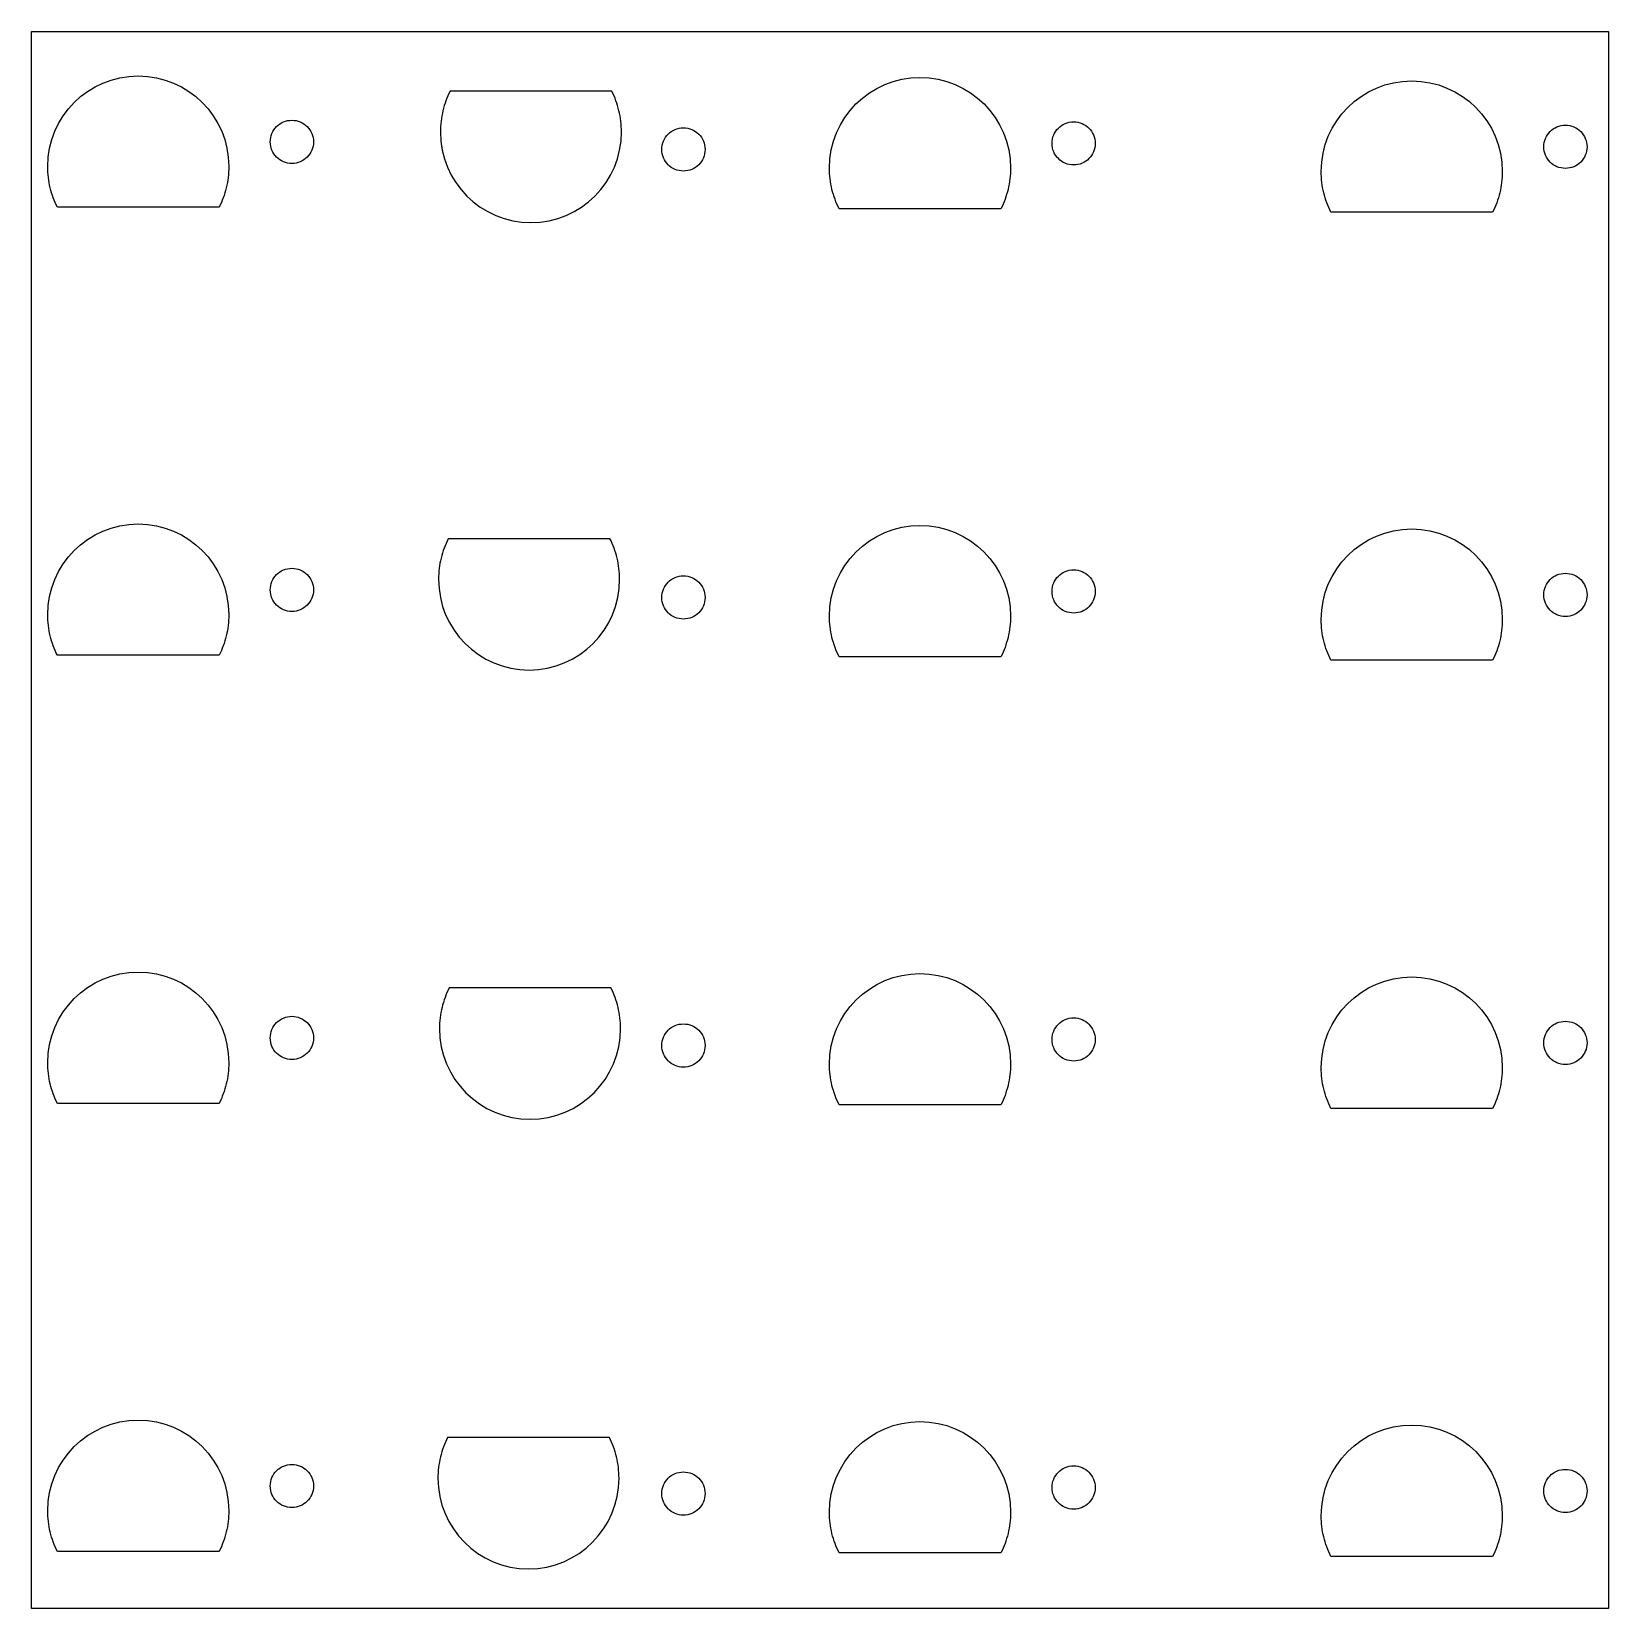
# Model space of a CAD drawing. Extents: x 5 to 220, y 53 to 268.
import ezdxf

# ---------------------------------------------------------------- set-up
doc = ezdxf.new("R2010")
doc.units = 0
doc.layers.get('0').update_dxf_attribs({"linetype": 'CONTINUOUS'})

msp = doc.modelspace()

# ---------------------------------------------------------------- linework, layer by layer
at = {"color": 7}
for points in [[(4.91873, 268.359062), (18.36498, 268.359062), (31.811231, 268.359062), (45.25748, 268.359062), (58.703729, 268.359062), (72.149978, 268.359062), (85.596228, 268.359062), (99.042477, 268.359062), (112.488729, 268.359062), (125.934978, 268.359062), (139.381227, 268.359062), (152.827476, 268.359062), (166.273726, 268.359062), (179.719975, 268.359062), (193.166227, 268.359062), (206.612476, 268.359062), (220.058725, 268.359062), (220.058725, 254.912812), (220.058725, 241.466563), (220.058725, 228.020311), (220.058725, 214.574062), (220.058725, 201.127813), (220.058725, 187.681564), (220.058725, 174.235315), (220.058725, 160.789063), (220.058725, 147.342813), (220.058725, 133.896564), (220.058725, 120.450315), (220.058725, 107.004066), (220.058725, 93.557817), (220.058725, 80.111565), (220.058725, 66.665315), (220.058725, 53.219066), (206.612476, 53.219066), (193.166227, 53.219066), (179.719975, 53.219066), (166.273726, 53.219066), (152.827476, 53.219066), (139.381227, 53.219066), (125.934978, 53.219066), (112.488729, 53.219066), (99.042477, 53.219066), (85.596228, 53.219066), (72.149978, 53.219066), (58.703729, 53.219066), (45.25748, 53.219066), (31.811231, 53.219066), (18.36498, 53.219066), (4.91873, 53.219066), (4.91873, 66.665315), (4.91873, 80.111565), (4.91873, 93.557817), (4.91873, 107.004066), (4.91873, 120.450315), (4.91873, 133.896564), (4.91873, 147.342813), (4.91873, 160.789063), (4.91873, 174.235315), (4.91873, 187.681564), (4.91873, 201.127813), (4.91873, 214.574062), (4.91873, 228.020311), (4.91873, 241.466563), (4.91873, 254.912812), (4.91873, 268.359062)], [(7.122856, 249.936309), (7.186645, 251.200602), (7.373869, 252.428407), (7.678317, 253.613501), (8.093773, 254.749668), (8.614026, 255.830687), (9.23286, 256.850336), (9.944064, 257.802395), (10.741424, 258.680648), (11.618727, 259.478869), (12.569758, 260.190845), (13.588306, 260.810348), (14.668156, 261.331164), (15.803095, 261.747069), (16.98691, 262.051846), (18.213388, 262.239273), (19.476315, 262.303132), (20.739242, 262.239273), (21.965719, 262.051846), (23.149535, 261.747069), (24.284474, 261.331164), (25.364324, 260.810348), (26.382871, 260.190845), (27.333903, 259.478869), (28.211205, 258.680648), (29.008564, 257.802395), (29.71977, 256.850336), (30.338604, 255.830687), (30.858855, 254.749668), (31.274312, 253.613501), (31.578759, 252.428407), (31.765985, 251.200602), (31.829773, 249.936309), (31.824241, 249.562918), (31.80776, 249.192374), (31.780497, 248.824822), (31.742597, 248.460402), (31.694219, 248.099257), (31.635514, 247.741529), (31.56664, 247.387357), (31.487753, 247.036888), (31.399012, 246.69026), (31.300564, 246.347619), (31.192572, 246.009105), (31.07519, 245.674858), (30.948571, 245.345022), (30.81287, 245.019741), (30.668248, 244.699156), (30.514857, 244.383406), (29.13573, 244.383406), (27.756601, 244.383406), (26.377473, 244.383406), (24.998344, 244.383406), (23.619216, 244.383406), (22.240088, 244.383406), (20.86096, 244.383406), (19.481832, 244.383406), (18.102704, 244.383406), (16.723575, 244.383406), (15.344447, 244.383406), (13.965319, 244.383406), (12.586191, 244.383406), (11.207063, 244.383406), (9.827935, 244.383406), (8.448806, 244.383406), (8.295212, 244.699218), (8.15018, 245.019837), (8.013895, 245.345126), (7.886544, 245.674945), (7.768313, 246.009161), (7.659387, 246.347636), (7.559954, 246.690228), (7.470197, 247.036806), (7.390304, 247.387227), (7.32046, 247.741357), (7.260851, 248.099059), (7.211663, 248.460191), (7.173083, 248.824622), (7.145295, 249.192207), (7.128486, 249.562816), (7.122842, 249.936309), (7.122856, 249.936309)], [(113.777313, 249.729694), (113.841101, 250.993988), (114.028327, 252.22179), (114.332774, 253.406886), (114.748231, 254.543053), (115.268482, 255.624072), (115.887317, 256.643721), (116.598522, 257.595781), (117.395882, 258.474034), (118.273184, 259.272254), (119.224216, 259.98423), (120.242765, 260.603733), (121.322615, 261.124549), (122.457551, 261.540454), (123.641366, 261.845232), (124.867845, 262.032658), (126.130772, 262.096517), (127.3937, 262.032658), (128.620179, 261.845232), (129.803993, 261.540454), (130.93893, 261.124549), (132.01878, 260.603733), (133.037329, 259.98423), (133.988361, 259.272254), (134.865663, 258.474034), (135.663023, 257.595781), (136.374228, 256.643721), (136.993063, 255.624072), (137.513314, 254.543053), (137.928771, 253.406886), (138.233218, 252.22179), (138.420444, 250.993988), (138.484232, 249.729694), (138.4787, 249.356303), (138.462218, 248.985759), (138.434956, 248.618207), (138.397056, 248.253788), (138.348678, 247.892642), (138.289973, 247.534914), (138.221099, 247.180742), (138.142215, 246.830273), (138.05347, 246.483645), (137.955023, 246.141004), (137.84703, 245.80249), (137.729649, 245.468243), (137.60303, 245.138407), (137.467329, 244.813126), (137.322707, 244.492541), (137.169316, 244.176791), (135.790186, 244.176791), (134.41106, 244.176791), (133.031933, 244.176791), (131.652803, 244.176791), (130.273676, 244.176791), (128.894546, 244.176791), (127.515417, 244.176791), (126.13629, 244.176791), (124.757163, 244.176791), (123.378033, 244.176791), (121.998904, 244.176791), (120.619777, 244.176791), (119.24065, 244.176791), (117.86152, 244.176791), (116.482391, 244.176791), (115.103264, 244.176791), (114.94967, 244.492604), (114.804636, 244.813222), (114.668354, 245.138511), (114.541001, 245.46833), (114.422769, 245.802546), (114.313846, 246.141021), (114.21441, 246.483614), (114.124655, 246.830191), (114.044761, 247.180612), (113.974917, 247.534742), (113.915309, 247.892444), (113.86612, 248.253576), (113.82754, 248.618007), (113.799741, 248.985593), (113.782921, 249.356201), (113.777276, 249.729694), (113.777313, 249.729694)], [(180.868168, 249.258947), (180.931955, 250.523241), (181.119182, 251.751043), (181.423629, 252.936139), (181.839085, 254.072307), (182.359337, 255.153325), (182.978171, 256.172974), (183.689377, 257.125034), (184.486736, 258.003287), (185.364038, 258.801507), (186.315071, 259.513483), (187.333619, 260.132987), (188.413469, 260.653802), (189.548406, 261.069708), (190.732221, 261.374485), (191.958699, 261.561912), (193.221627, 261.62577), (194.484554, 261.561912), (195.711033, 261.374485), (196.894848, 261.069708), (198.029785, 260.653802), (199.109635, 260.132987), (200.128183, 259.513483), (201.079216, 258.801507), (201.956518, 258.003287), (202.753877, 257.125034), (203.465083, 256.172974), (204.083917, 255.153325), (204.604168, 254.072307), (205.019625, 252.936139), (205.324072, 251.751046), (205.511298, 250.523241), (205.575086, 249.258947), (205.569555, 248.885556), (205.553073, 248.515012), (205.52581, 248.14746), (205.487911, 247.783041), (205.439532, 247.421895), (205.380827, 247.064167), (205.311954, 246.709995), (205.23307, 246.359526), (205.144325, 246.012898), (205.045877, 245.670258), (204.937885, 245.331743), (204.820503, 244.997496), (204.693884, 244.66766), (204.558183, 244.342379), (204.413561, 244.021795), (204.260171, 243.706045), (202.881044, 243.706045), (201.501914, 243.706045), (200.122787, 243.706045), (198.743657, 243.706045), (197.364528, 243.706045), (195.985401, 243.706045), (194.606274, 243.706045), (193.227144, 243.706045), (191.848018, 243.706045), (190.468888, 243.706045), (189.089761, 243.706045), (187.710631, 243.706045), (186.331502, 243.706045), (184.952375, 243.706045), (183.573248, 243.706045), (182.194118, 243.706045), (182.040524, 244.021857), (181.89549, 244.342475), (181.759208, 244.667765), (181.631855, 244.997584), (181.513624, 245.3318), (181.4047, 245.670275), (181.305265, 246.012867), (181.21551, 246.359444), (181.135615, 246.709865), (181.065771, 247.063995), (181.006163, 247.421698), (180.956974, 247.782829), (180.918395, 248.14726), (180.890596, 248.514846), (180.873775, 248.885455), (180.868131, 249.258947), (180.868168, 249.258947)], [(60.696845, 254.659783), (60.760633, 253.39549), (60.947859, 252.167688), (61.252306, 250.982591), (61.667763, 249.846424), (62.188014, 248.765406), (62.806848, 247.745757), (63.518054, 246.793697), (64.315413, 245.915444), (65.192715, 245.117223), (66.143748, 244.405247), (67.162296, 243.785744), (68.242146, 243.264928), (69.377083, 242.849023), (70.560898, 242.544246), (71.787377, 242.356819), (73.050304, 242.292961), (74.313232, 242.356819), (75.53971, 242.544246), (76.723525, 242.849023), (77.858462, 243.264928), (78.938312, 243.785744), (79.95686, 244.405247), (80.907893, 245.117223), (81.785195, 245.915444), (82.582554, 246.793697), (83.29376, 247.745757), (83.912594, 248.765406), (84.432846, 249.846424), (84.848302, 250.982591), (85.152749, 252.167685), (85.339976, 253.39549), (85.403763, 254.659783), (85.398232, 255.033175), (85.38175, 255.403718), (85.354487, 255.77127), (85.316588, 256.13569), (85.268209, 256.496835), (85.209504, 256.854563), (85.140631, 257.208735), (85.061747, 257.559205), (84.973002, 257.905833), (84.874554, 258.248473), (84.766562, 258.586987), (84.649177, 258.921234), (84.522561, 259.25107), (84.38686, 259.576351), (84.242238, 259.896936), (84.088848, 260.212686), (82.709718, 260.212686), (81.330591, 260.212686), (79.951461, 260.212686), (78.572335, 260.212686), (77.193205, 260.212686), (75.814078, 260.212686), (74.434948, 260.212686), (73.055821, 260.212686), (71.676692, 260.212686), (70.297565, 260.212686), (68.918435, 260.212686), (67.539308, 260.212686), (66.160179, 260.212686), (64.781052, 260.212686), (63.401922, 260.212686), (62.022795, 260.212686), (61.869201, 259.896874), (61.724167, 259.576255), (61.587885, 259.250966), (61.460532, 258.921147), (61.342301, 258.586931), (61.233377, 258.248456), (61.133942, 257.905864), (61.044187, 257.559286), (60.964293, 257.208865), (60.894448, 256.854736), (60.83484, 256.497033), (60.785652, 256.135901), (60.747072, 255.771471), (60.719273, 255.403885), (60.702452, 255.033276), (60.696808, 254.659783), (60.696845, 254.659783)], [(40.438023, 256.259512), (40.739646, 256.244287), (41.032553, 256.199583), (41.315261, 256.126892), (41.586302, 256.027691), (41.844177, 255.903468), (42.087404, 255.755703), (42.314499, 255.58588), (42.523996, 255.395481), (42.714379, 255.185991), (42.884214, 254.958891), (43.031969, 254.715662), (43.156195, 254.45779), (43.25539, 254.186757), (43.32809, 253.904045), (43.372793, 253.611138), (43.387953, 253.309518), (43.372793, 253.007897), (43.32809, 252.71499), (43.25539, 252.432278), (43.156195, 252.161244), (43.031969, 251.903372), (42.884214, 251.660145), (42.714379, 251.433043), (42.523996, 251.223553), (42.314499, 251.033153), (42.087404, 250.863331), (41.844177, 250.715566), (41.586302, 250.591343), (41.315261, 250.492142), (41.032553, 250.419451), (40.739646, 250.374747), (40.438023, 250.359522), (40.136399, 250.374747), (39.843492, 250.419451), (39.560785, 250.492142), (39.289744, 250.591343), (39.031869, 250.715566), (38.788642, 250.863331), (38.561547, 251.033153), (38.352066, 251.223553), (38.161667, 251.433043), (37.991831, 251.660145), (37.844076, 251.903372), (37.719851, 252.161244), (37.620656, 252.432278), (37.547956, 252.71499), (37.503252, 253.007897), (37.488093, 253.309518), (37.503252, 253.611138), (37.547956, 253.904045), (37.620656, 254.186757), (37.719851, 254.45779), (37.844076, 254.715662), (37.991831, 254.958891), (38.161667, 255.185991), (38.352066, 255.395481), (38.561547, 255.58588), (38.788642, 255.755703), (39.031869, 255.903468), (39.289744, 256.027691), (39.560785, 256.126892), (39.843492, 256.199583), (40.136399, 256.244287), (40.438023, 256.259512)], [(147.092454, 256.052869), (147.394077, 256.037644), (147.686984, 255.99294), (147.969691, 255.920248), (148.240732, 255.821048), (148.498608, 255.696825), (148.741835, 255.549059), (148.96893, 255.379237), (149.178427, 255.188838), (149.36881, 254.979348), (149.538645, 254.752247), (149.6864, 254.509019), (149.810625, 254.251147), (149.909821, 253.980114), (149.98252, 253.697402), (150.027224, 253.404495), (150.042384, 253.102875), (150.027224, 252.801254), (149.98252, 252.508347), (149.909821, 252.225635), (149.810625, 251.954601), (149.6864, 251.696729), (149.538645, 251.453502), (149.36881, 251.2264), (149.178427, 251.01691), (148.96893, 250.82651), (148.741835, 250.656688), (148.498608, 250.508923), (148.240732, 250.3847), (147.969691, 250.285499), (147.686984, 250.212808), (147.394077, 250.168104), (147.092454, 250.152879), (146.79083, 250.168104), (146.497923, 250.212808), (146.215216, 250.285499), (145.944175, 250.3847), (145.686299, 250.508923), (145.443072, 250.656688), (145.215977, 250.82651), (145.006497, 251.01691), (144.816097, 251.2264), (144.646262, 251.453502), (144.498507, 251.696729), (144.374282, 251.954601), (144.275086, 252.225635), (144.202387, 252.508347), (144.157683, 252.801254), (144.142524, 253.102875), (144.157683, 253.404495), (144.202387, 253.697402), (144.275086, 253.980114), (144.374282, 254.251147), (144.498507, 254.509019), (144.646262, 254.752247), (144.816097, 254.979348), (145.006497, 255.188838), (145.215977, 255.379237), (145.443072, 255.549059), (145.686299, 255.696825), (145.944175, 255.821048), (146.215216, 255.920248), (146.497923, 255.99294), (146.79083, 256.037644), (147.092454, 256.052869)], [(93.854731, 255.226889), (94.156354, 255.211664), (94.449261, 255.16696), (94.731969, 255.094269), (95.00301, 254.995068), (95.260885, 254.870845), (95.504112, 254.72308), (95.731207, 254.553258), (95.940704, 254.36286), (96.131087, 254.153368), (96.300922, 253.926268), (96.448677, 253.683039), (96.572903, 253.425167), (96.672098, 253.154134), (96.744798, 252.871422), (96.789501, 252.578515), (96.804661, 252.276895), (96.789501, 251.975274), (96.744798, 251.682368), (96.672098, 251.399655), (96.572903, 251.128621), (96.448677, 250.870749), (96.300922, 250.627522), (96.131087, 250.40042), (95.940704, 250.19093), (95.731207, 250.00053), (95.504112, 249.830708), (95.260885, 249.682943), (95.00301, 249.55872), (94.731969, 249.459519), (94.449261, 249.386828), (94.156354, 249.342124), (93.854731, 249.326899), (93.553107, 249.342124), (93.2602, 249.386828), (92.977493, 249.459519), (92.706452, 249.55872), (92.448577, 249.682943), (92.20535, 249.830708), (91.978255, 250.00053), (91.768774, 250.19093), (91.578375, 250.40042), (91.408539, 250.627522), (91.260784, 250.870749), (91.136559, 251.128621), (91.037364, 251.399655), (90.964664, 251.682368), (90.91996, 251.975274), (90.904801, 252.276895), (90.91996, 252.578515), (90.964664, 252.871422), (91.037364, 253.154134), (91.136559, 253.425167), (91.260784, 253.683039), (91.408539, 253.926268), (91.578375, 254.153368), (91.768774, 254.36286), (91.978255, 254.553258), (92.20535, 254.72308), (92.448577, 254.870845), (92.706452, 254.995068), (92.977493, 255.094269), (93.2602, 255.16696), (93.553107, 255.211664), (93.854731, 255.226889)], [(214.183339, 255.582179), (214.484963, 255.566953), (214.77787, 255.522249), (215.060577, 255.449558), (215.331618, 255.350358), (215.589493, 255.226134), (215.83272, 255.078369), (216.059815, 254.908547), (216.269312, 254.718148), (216.459695, 254.508657), (216.62953, 254.281557), (216.777286, 254.038329), (216.901511, 253.780457), (217.000706, 253.509424), (217.073406, 253.226712), (217.11811, 252.933805), (217.133269, 252.632184), (217.11811, 252.330564), (217.073406, 252.037657), (217.000706, 251.754945), (216.901511, 251.48391), (216.777286, 251.226038), (216.62953, 250.982812), (216.459695, 250.75571), (216.269312, 250.546219), (216.059815, 250.35582), (215.83272, 250.185998), (215.589493, 250.038233), (215.331618, 249.914009), (215.060577, 249.814809), (214.77787, 249.742118), (214.484963, 249.697414), (214.183339, 249.682188), (213.881715, 249.697414), (213.588808, 249.742118), (213.306101, 249.814809), (213.03506, 249.914009), (212.777185, 250.038233), (212.533958, 250.185998), (212.306863, 250.35582), (212.097382, 250.546219), (211.906983, 250.75571), (211.737148, 250.982812), (211.589392, 251.226038), (211.465167, 251.48391), (211.365972, 251.754945), (211.293272, 252.037657), (211.248568, 252.330564), (211.233409, 252.632184), (211.248568, 252.933805), (211.293272, 253.226712), (211.365972, 253.509424), (211.465167, 253.780457), (211.589392, 254.038329), (211.737148, 254.281557), (211.906983, 254.508657), (212.097382, 254.718148), (212.306863, 254.908547), (212.533958, 255.078369), (212.777185, 255.226134), (213.03506, 255.350358), (213.306101, 255.449558), (213.588808, 255.522249), (213.881715, 255.566953), (214.183339, 255.582179)], [(7.122856, 188.808923), (7.186645, 190.073216), (7.373869, 191.301019), (7.678317, 192.486115), (8.093773, 193.622282), (8.614026, 194.703301), (9.23286, 195.72295), (9.944064, 196.675009), (10.741424, 197.553262), (11.618727, 198.351483), (12.569758, 199.063459), (13.588306, 199.682962), (14.668156, 200.203778), (15.803095, 200.619683), (16.98691, 200.92446), (18.213388, 201.111887), (19.476315, 201.175746), (20.739242, 201.111887), (21.965719, 200.92446), (23.149535, 200.619683), (24.284474, 200.203778), (25.364324, 199.682962), (26.382871, 199.063459), (27.333903, 198.351483), (28.211205, 197.553262), (29.008564, 196.675009), (29.71977, 195.72295), (30.338604, 194.703301), (30.858855, 193.622282), (31.274312, 192.486115), (31.578759, 191.301021), (31.765985, 190.073216), (31.829773, 188.808923), (31.824241, 188.435532), (31.80776, 188.064988), (31.780497, 187.697436), (31.742597, 187.333016), (31.694219, 186.971871), (31.635514, 186.614143), (31.56664, 186.259971), (31.487753, 185.909502), (31.399012, 185.562874), (31.300564, 185.220233), (31.192572, 184.881719), (31.075187, 184.547472), (30.948571, 184.217636), (30.81287, 183.892355), (30.668248, 183.57177), (30.514857, 183.25602), (29.13573, 183.25602), (27.756601, 183.25602), (26.377473, 183.25602), (24.998344, 183.25602), (23.619216, 183.25602), (22.240088, 183.25602), (20.86096, 183.25602), (19.481832, 183.25602), (18.102704, 183.25602), (16.723575, 183.25602), (15.344447, 183.25602), (13.965319, 183.25602), (12.586191, 183.25602), (11.207063, 183.25602), (9.827935, 183.25602), (8.448806, 183.25602), (8.295212, 183.571832), (8.15018, 183.892451), (8.013895, 184.21774), (7.886544, 184.547559), (7.768313, 184.881775), (7.659387, 185.22025), (7.559954, 185.562842), (7.470197, 185.90942), (7.390304, 186.259841), (7.32046, 186.613971), (7.260851, 186.971673), (7.211663, 187.332805), (7.173083, 187.697236), (7.145295, 188.064821), (7.128486, 188.43543), (7.122842, 188.808923), (7.122856, 188.808923)], [(113.777313, 188.602308), (113.841101, 189.866602), (114.028327, 191.094404), (114.332774, 192.2795), (114.748231, 193.415667), (115.268482, 194.496686), (115.887317, 195.516335), (116.598522, 196.468395), (117.395882, 197.346648), (118.273184, 198.144868), (119.224216, 198.856844), (120.242765, 199.476347), (121.322615, 199.997163), (122.457551, 200.413068), (123.641366, 200.717846), (124.867845, 200.905272), (126.130772, 200.969131), (127.3937, 200.905272), (128.620179, 200.717846), (129.803993, 200.413068), (130.93893, 199.997163), (132.01878, 199.476347), (133.037329, 198.856844), (133.988361, 198.144868), (134.865663, 197.346648), (135.663023, 196.468395), (136.374228, 195.516335), (136.993063, 194.496686), (137.513314, 193.415667), (137.928771, 192.2795), (138.233218, 191.094404), (138.420444, 189.866602), (138.484232, 188.602308), (138.4787, 188.228917), (138.462218, 187.858373), (138.434956, 187.490821), (138.397056, 187.126402), (138.348678, 186.765256), (138.289973, 186.407528), (138.221099, 186.053356), (138.142215, 185.702887), (138.05347, 185.356259), (137.955023, 185.013618), (137.84703, 184.675104), (137.729649, 184.340857), (137.60303, 184.011021), (137.467329, 183.68574), (137.322707, 183.365155), (137.169316, 183.049405), (135.790186, 183.049405), (134.41106, 183.049405), (133.031933, 183.049405), (131.652803, 183.049405), (130.273676, 183.049405), (128.894546, 183.049405), (127.515417, 183.049405), (126.13629, 183.049405), (124.757163, 183.049405), (123.378033, 183.049405), (121.998904, 183.049405), (120.619777, 183.049405), (119.24065, 183.049405), (117.86152, 183.049405), (116.482391, 183.049405), (115.103264, 183.049405), (114.94967, 183.365218), (114.804636, 183.685836), (114.668354, 184.011125), (114.541001, 184.340944), (114.422769, 184.67516), (114.313846, 185.013635), (114.21441, 185.356228), (114.124655, 185.702805), (114.044761, 186.053226), (113.974917, 186.407356), (113.915309, 186.765058), (113.86612, 187.12619), (113.82754, 187.490621), (113.799741, 187.858207), (113.782921, 188.228815), (113.777276, 188.602308), (113.777313, 188.602308)], [(180.868168, 188.131561), (180.931955, 189.395855), (181.119182, 190.623657), (181.423629, 191.808753), (181.839085, 192.944921), (182.359337, 194.025939), (182.978171, 195.045588), (183.689377, 195.997648), (184.486736, 196.875901), (185.364038, 197.674121), (186.315071, 198.386097), (187.333619, 199.005601), (188.413469, 199.526416), (189.548406, 199.942322), (190.732221, 200.247099), (191.958699, 200.434526), (193.221627, 200.498384), (194.484554, 200.434526), (195.711033, 200.247099), (196.894848, 199.942322), (198.029785, 199.526416), (199.109635, 199.005601), (200.128183, 198.386097), (201.079216, 197.674121), (201.956518, 196.875901), (202.753877, 195.997648), (203.465083, 195.045588), (204.083917, 194.025939), (204.604168, 192.944921), (205.019625, 191.808753), (205.324072, 190.623657), (205.511298, 189.395855), (205.575086, 188.131561), (205.569555, 187.75817), (205.553073, 187.387626), (205.52581, 187.020074), (205.487911, 186.655655), (205.439532, 186.294509), (205.380827, 185.936781), (205.311954, 185.582609), (205.23307, 185.23214), (205.144325, 184.885512), (205.045877, 184.542872), (204.937885, 184.204357), (204.820503, 183.87011), (204.693884, 183.540274), (204.558183, 183.214993), (204.413561, 182.894409), (204.260171, 182.578659), (202.881044, 182.578659), (201.501914, 182.578659), (200.122787, 182.578659), (198.743657, 182.578659), (197.364528, 182.578659), (195.985401, 182.578659), (194.606274, 182.578659), (193.227144, 182.578659), (191.848018, 182.578659), (190.468888, 182.578659), (189.089761, 182.578659), (187.710631, 182.578659), (186.331502, 182.578659), (184.952375, 182.578659), (183.573248, 182.578659), (182.194118, 182.578659), (182.040524, 182.894471), (181.89549, 183.215089), (181.759208, 183.540379), (181.631855, 183.870198), (181.513624, 184.204414), (181.4047, 184.542889), (181.305265, 184.885481), (181.21551, 185.232058), (181.135615, 185.582479), (181.065771, 185.936609), (181.006163, 186.294312), (180.956974, 186.655443), (180.918395, 187.019874), (180.890596, 187.38746), (180.873775, 187.758069), (180.868131, 188.131561), (180.868168, 188.131561)], [(60.445639, 193.615963), (60.509427, 192.35167), (60.696653, 191.123868), (61.0011, 189.938771), (61.416557, 188.802604), (61.936808, 187.721586), (62.555642, 186.701937), (63.266848, 185.749877), (64.064207, 184.871624), (64.941509, 184.073403), (65.892542, 183.361427), (66.91109, 182.741924), (67.99094, 182.221108), (69.125877, 181.805203), (70.309692, 181.500426), (71.536171, 181.312999), (72.799098, 181.249141), (74.062026, 181.312999), (75.288504, 181.500426), (76.472319, 181.805203), (77.607256, 182.221108), (78.687106, 182.741924), (79.705654, 183.361427), (80.656687, 184.073403), (81.533989, 184.871624), (82.331348, 185.749877), (83.042554, 186.701937), (83.661388, 187.721586), (84.18164, 188.802604), (84.597096, 189.938771), (84.901543, 191.123865), (85.08877, 192.35167), (85.152557, 193.615963), (85.147026, 193.989355), (85.130544, 194.359898), (85.103281, 194.72745), (85.065382, 195.09187), (85.017003, 195.453015), (84.958298, 195.810743), (84.889425, 196.164915), (84.810541, 196.515385), (84.721796, 196.862013), (84.623348, 197.204653), (84.515356, 197.543167), (84.397974, 197.877414), (84.271355, 198.20725), (84.135654, 198.532531), (83.991032, 198.853116), (83.837642, 199.168866), (82.458512, 199.168866), (81.079385, 199.168866), (79.700255, 199.168866), (78.321129, 199.168866), (76.941999, 199.168866), (75.562872, 199.168866), (74.183742, 199.168866), (72.804615, 199.168866), (71.425486, 199.168866), (70.046359, 199.168866), (68.667229, 199.168866), (67.288102, 199.168866), (65.908973, 199.168866), (64.529846, 199.168866), (63.150716, 199.168866), (61.771589, 199.168866), (61.617995, 198.853054), (61.472961, 198.532435), (61.336679, 198.207146), (61.209326, 197.877327), (61.091095, 197.543111), (60.982171, 197.204636), (60.882736, 196.862044), (60.792981, 196.515466), (60.713087, 196.165045), (60.643242, 195.810916), (60.583634, 195.453213), (60.534446, 195.092081), (60.495866, 194.727651), (60.468067, 194.360065), (60.451246, 193.989456), (60.445602, 193.615963), (60.445639, 193.615963)], [(40.438023, 195.132126), (40.739646, 195.116901), (41.032553, 195.072197), (41.315261, 194.999506), (41.586302, 194.900305), (41.844177, 194.776082), (42.087404, 194.628317), (42.314499, 194.458494), (42.523996, 194.268097), (42.714379, 194.058605), (42.884214, 193.831505), (43.031969, 193.588276), (43.156195, 193.330404), (43.25539, 193.059371), (43.32809, 192.776659), (43.372793, 192.483752), (43.387953, 192.182132), (43.372793, 191.880511), (43.32809, 191.587604), (43.25539, 191.304892), (43.156195, 191.033858), (43.031969, 190.775986), (42.884214, 190.532759), (42.714379, 190.305657), (42.523996, 190.096167), (42.314499, 189.905767), (42.087404, 189.735945), (41.844177, 189.58818), (41.586302, 189.463957), (41.315261, 189.364756), (41.032553, 189.292065), (40.739646, 189.247361), (40.438023, 189.232136), (40.136399, 189.247361), (39.843492, 189.292065), (39.560785, 189.364756), (39.289744, 189.463957), (39.031869, 189.58818), (38.788642, 189.735945), (38.561547, 189.905767), (38.352066, 190.096167), (38.161667, 190.305657), (37.991831, 190.532759), (37.844076, 190.775986), (37.719851, 191.033858), (37.620656, 191.304892), (37.547956, 191.587604), (37.503252, 191.880511), (37.488093, 192.182132), (37.503252, 192.483752), (37.547956, 192.776659), (37.620656, 193.059371), (37.719851, 193.330404), (37.844076, 193.588276), (37.991831, 193.831505), (38.161667, 194.058605), (38.352066, 194.268097), (38.561547, 194.458494), (38.788642, 194.628317), (39.031869, 194.776082), (39.289744, 194.900305), (39.560785, 194.999506), (39.843492, 195.072197), (40.136399, 195.116901), (40.438023, 195.132126)], [(93.854731, 194.099503), (94.156354, 194.084278), (94.449261, 194.039574), (94.731969, 193.966883), (95.00301, 193.867682), (95.260885, 193.743459), (95.504112, 193.595694), (95.731207, 193.425872), (95.940704, 193.235472), (96.131087, 193.025982), (96.300922, 192.798882), (96.448677, 192.555653), (96.572903, 192.297781), (96.672098, 192.026748), (96.744798, 191.744036), (96.789501, 191.451129), (96.804661, 191.149509), (96.789501, 190.847888), (96.744798, 190.554982), (96.672098, 190.272269), (96.572903, 190.001235), (96.448677, 189.743363), (96.300922, 189.500136), (96.131087, 189.273034), (95.940704, 189.063544), (95.731207, 188.873144), (95.504112, 188.703322), (95.260885, 188.555557), (95.00301, 188.431334), (94.731969, 188.332133), (94.449261, 188.259442), (94.156354, 188.214738), (93.854731, 188.199513), (93.553107, 188.214738), (93.2602, 188.259442), (92.977493, 188.332133), (92.706452, 188.431334), (92.448577, 188.555557), (92.20535, 188.703322), (91.978255, 188.873144), (91.768774, 189.063544), (91.578375, 189.273034), (91.408539, 189.500136), (91.260784, 189.743363), (91.136559, 190.001235), (91.037364, 190.272269), (90.964664, 190.554982), (90.91996, 190.847888), (90.904801, 191.149509), (90.91996, 191.451129), (90.964664, 191.744036), (91.037364, 192.026748), (91.136559, 192.297781), (91.260784, 192.555653), (91.408539, 192.798882), (91.578375, 193.025982), (91.768774, 193.235472), (91.978255, 193.425872), (92.20535, 193.595694), (92.448577, 193.743459), (92.706452, 193.867682), (92.977493, 193.966883), (93.2602, 194.039574), (93.553107, 194.084278), (93.854731, 194.099503)], [(147.092454, 194.925483), (147.394077, 194.910258), (147.686984, 194.865554), (147.969691, 194.792862), (148.240732, 194.693662), (148.498608, 194.569439), (148.741835, 194.421673), (148.96893, 194.251851), (149.178427, 194.061452), (149.36881, 193.851962), (149.538645, 193.624861), (149.6864, 193.381633), (149.810625, 193.123761), (149.909821, 192.852728), (149.98252, 192.570016), (150.027224, 192.277109), (150.042384, 191.975489), (150.027224, 191.673868), (149.98252, 191.380961), (149.909821, 191.098249), (149.810625, 190.827215), (149.6864, 190.569343), (149.538645, 190.326116), (149.36881, 190.099014), (149.178427, 189.889524), (148.96893, 189.699124), (148.741835, 189.529302), (148.498608, 189.381537), (148.240732, 189.257314), (147.969691, 189.158113), (147.686984, 189.085422), (147.394077, 189.040718), (147.092454, 189.025493), (146.79083, 189.040718), (146.497923, 189.085422), (146.215216, 189.158113), (145.944175, 189.257314), (145.686299, 189.381537), (145.443072, 189.529302), (145.215977, 189.699124), (145.006497, 189.889524), (144.816097, 190.099014), (144.646262, 190.326116), (144.498507, 190.569343), (144.374282, 190.827215), (144.275086, 191.098249), (144.202387, 191.380961), (144.157683, 191.673868), (144.142524, 191.975489), (144.157683, 192.277109), (144.202387, 192.570016), (144.275086, 192.852728), (144.374282, 193.123761), (144.498507, 193.381633), (144.646262, 193.624861), (144.816097, 193.851962), (145.006497, 194.061452), (145.215977, 194.251851), (145.443072, 194.421673), (145.686299, 194.569439), (145.944175, 194.693662), (146.215216, 194.792862), (146.497923, 194.865554), (146.79083, 194.910258), (147.092454, 194.925483)], [(214.183339, 194.454793), (214.484963, 194.439567), (214.77787, 194.394863), (215.060577, 194.322172), (215.331618, 194.222972), (215.589493, 194.098748), (215.83272, 193.950983), (216.059815, 193.781161), (216.269312, 193.590762), (216.459695, 193.381271), (216.62953, 193.154171), (216.777286, 192.910943), (216.901511, 192.653071), (217.000706, 192.382038), (217.073406, 192.099326), (217.11811, 191.806419), (217.133269, 191.504798), (217.11811, 191.203178), (217.073406, 190.910271), (217.000706, 190.627559), (216.901511, 190.356524), (216.777286, 190.098652), (216.62953, 189.855426), (216.459695, 189.628324), (216.269312, 189.418833), (216.059815, 189.228434), (215.83272, 189.058612), (215.589493, 188.910847), (215.331618, 188.786623), (215.060577, 188.687423), (214.77787, 188.614732), (214.484963, 188.570028), (214.183339, 188.554802), (213.881715, 188.570028), (213.588808, 188.614732), (213.306101, 188.687423), (213.03506, 188.786623), (212.777185, 188.910847), (212.533958, 189.058612), (212.306863, 189.228434), (212.097382, 189.418833), (211.906983, 189.628324), (211.737148, 189.855426), (211.589392, 190.098652), (211.465167, 190.356524), (211.365972, 190.627559), (211.293272, 190.910271), (211.248568, 191.203178), (211.233409, 191.504798), (211.248568, 191.806419), (211.293272, 192.099326), (211.365972, 192.382038), (211.465167, 192.653071), (211.589392, 192.910943), (211.737148, 193.154171), (211.906983, 193.381271), (212.097382, 193.590762), (212.306863, 193.781161), (212.533958, 193.950983), (212.777185, 194.098748), (213.03506, 194.222972), (213.306101, 194.322172), (213.588808, 194.394863), (213.881715, 194.439567), (214.183339, 194.454793)], [(7.122856, 127.681509), (7.186645, 128.945802), (7.373869, 130.173607), (7.678317, 131.358701), (8.093773, 132.494868), (8.614026, 133.575886), (9.23286, 134.595535), (9.944064, 135.547595), (10.741424, 136.425848), (11.618727, 137.224069), (12.569758, 137.936045), (13.588306, 138.555548), (14.668156, 139.076364), (15.803095, 139.492269), (16.98691, 139.797046), (18.213388, 139.984473), (19.476315, 140.048331), (20.739242, 139.984473), (21.965719, 139.797046), (23.149535, 139.492269), (24.284474, 139.076364), (25.364324, 138.555548), (26.382871, 137.936045), (27.333903, 137.224069), (28.211205, 136.425848), (29.008564, 135.547595), (29.71977, 134.595535), (30.338604, 133.575886), (30.858855, 132.494868), (31.274312, 131.358701), (31.578759, 130.173604), (31.765985, 128.945802), (31.829773, 127.681509), (31.824241, 127.308117), (31.80776, 126.937574), (31.780497, 126.570022), (31.742597, 126.205602), (31.694219, 125.844457), (31.635514, 125.486729), (31.56664, 125.132557), (31.487753, 124.782087), (31.399012, 124.435459), (31.300564, 124.092819), (31.192572, 123.754305), (31.075187, 123.420058), (30.948571, 123.090222), (30.81287, 122.764941), (30.668248, 122.444356), (30.514857, 122.128606), (29.13573, 122.128606), (27.756601, 122.128606), (26.377473, 122.128606), (24.998344, 122.128606), (23.619216, 122.128606), (22.240088, 122.128606), (20.86096, 122.128606), (19.481832, 122.128606), (18.102704, 122.128606), (16.723575, 122.128606), (15.344447, 122.128606), (13.965319, 122.128606), (12.586191, 122.128606), (11.207063, 122.128606), (9.827935, 122.128606), (8.448806, 122.128606), (8.295212, 122.444418), (8.15018, 122.765037), (8.013895, 123.090326), (7.886544, 123.420145), (7.768313, 123.754361), (7.659387, 124.092836), (7.559954, 124.435428), (7.470197, 124.782006), (7.390304, 125.132427), (7.32046, 125.486556), (7.260851, 125.844259), (7.211663, 126.205391), (7.173083, 126.569821), (7.145295, 126.937407), (7.128486, 127.308016), (7.122842, 127.681509), (7.122856, 127.681509)], [(113.777313, 127.474922), (113.841101, 128.739216), (114.028327, 129.96702), (114.332774, 131.152114), (114.748231, 132.288281), (115.268482, 133.3693), (115.887317, 134.388949), (116.598522, 135.341009), (117.395882, 136.219262), (118.273184, 137.017482), (119.224216, 137.729458), (120.242765, 138.348961), (121.322615, 138.869777), (122.457551, 139.285682), (123.641366, 139.59046), (124.867845, 139.777886), (126.130772, 139.841745), (127.3937, 139.777886), (128.620179, 139.59046), (129.803993, 139.285682), (130.93893, 138.869777), (132.01878, 138.348961), (133.037329, 137.729458), (133.988361, 137.017482), (134.865663, 136.219262), (135.663023, 135.341009), (136.374228, 134.388949), (136.993063, 133.3693), (137.513314, 132.288281), (137.928771, 131.152114), (138.233218, 129.967018), (138.420444, 128.739216), (138.484232, 127.474922), (138.4787, 127.101531), (138.462218, 126.730987), (138.434956, 126.363435), (138.397056, 125.999016), (138.348678, 125.63787), (138.289973, 125.280142), (138.221099, 124.92597), (138.142215, 124.575501), (138.05347, 124.228873), (137.955023, 123.886232), (137.84703, 123.547718), (137.729649, 123.213471), (137.60303, 122.883635), (137.467329, 122.558354), (137.322707, 122.237769), (137.169316, 121.922019), (135.790186, 121.922019), (134.41106, 121.922019), (133.031933, 121.922019), (131.652803, 121.922019), (130.273676, 121.922019), (128.894546, 121.922019), (127.515417, 121.922019), (126.13629, 121.922019), (124.757163, 121.922019), (123.378033, 121.922019), (121.998904, 121.922019), (120.619777, 121.922019), (119.24065, 121.922019), (117.86152, 121.922019), (116.482391, 121.922019), (115.103264, 121.922019), (114.94967, 122.237832), (114.804636, 122.55845), (114.668354, 122.883739), (114.541001, 123.213558), (114.422769, 123.547774), (114.313846, 123.886249), (114.21441, 124.228842), (114.124655, 124.575419), (114.044761, 124.92584), (113.974917, 125.27997), (113.915309, 125.637672), (113.86612, 125.998804), (113.82754, 126.363235), (113.799741, 126.730821), (113.782921, 127.101429), (113.777276, 127.474922), (113.777313, 127.474922)], [(60.571256, 132.320965), (60.635044, 131.056672), (60.82227, 129.828867), (61.126717, 128.643774), (61.542174, 127.507606), (62.062425, 126.426588), (62.681259, 125.406939), (63.392465, 124.454879), (64.189824, 123.576626), (65.067126, 122.778406), (66.018159, 122.06643), (67.036707, 121.446926), (68.116557, 120.926111), (69.251494, 120.510205), (70.435309, 120.205428), (71.661788, 120.018001), (72.924715, 119.954143), (74.187643, 120.018001), (75.414121, 120.205428), (76.597936, 120.510205), (77.732873, 120.926111), (78.812723, 121.446926), (79.831271, 122.06643), (80.782304, 122.778406), (81.659606, 123.576626), (82.456965, 124.454879), (83.168171, 125.406939), (83.787005, 126.426588), (84.307257, 127.507606), (84.722713, 128.643774), (85.02716, 129.82887), (85.214387, 131.056672), (85.278174, 132.320965), (85.272643, 132.694357), (85.256161, 133.0649), (85.228898, 133.432453), (85.190999, 133.796872), (85.14262, 134.158018), (85.083915, 134.515746), (85.015042, 134.869918), (84.936155, 135.220387), (84.847413, 135.567015), (84.748965, 135.909655), (84.640973, 136.24817), (84.523588, 136.582417), (84.396972, 136.912253), (84.261271, 137.237533), (84.116649, 137.558118), (83.963259, 137.873868), (82.584132, 137.873868), (81.205002, 137.873868), (79.825873, 137.873868), (78.446746, 137.873868), (77.067619, 137.873868), (75.688489, 137.873868), (74.309359, 137.873868), (72.930233, 137.873868), (71.551106, 137.873868), (70.171976, 137.873868), (68.792846, 137.873868), (67.413719, 137.873868), (66.03459, 137.873868), (64.655463, 137.873868), (63.276333, 137.873868), (61.897206, 137.873868), (61.743613, 137.558056), (61.598579, 137.237437), (61.462296, 136.912148), (61.334944, 136.582329), (61.216712, 136.248113), (61.107788, 135.909638), (61.008353, 135.567046), (60.918598, 135.220469), (60.838704, 134.870047), (60.768859, 134.515918), (60.709251, 134.158215), (60.660063, 133.797084), (60.621483, 133.432653), (60.593684, 133.065067), (60.576864, 132.694458), (60.571219, 132.320965), (60.571256, 132.320965)], [(180.868168, 127.004175), (180.931955, 128.268469), (181.119182, 129.496274), (181.423629, 130.681367), (181.839085, 131.817535), (182.359337, 132.898553), (182.978171, 133.918202), (183.689377, 134.870262), (184.486736, 135.748515), (185.364038, 136.546735), (186.315071, 137.258711), (187.333619, 137.878215), (188.413469, 138.39903), (189.548406, 138.814936), (190.732221, 139.119713), (191.958699, 139.30714), (193.221627, 139.370998), (194.484554, 139.30714), (195.711033, 139.119713), (196.894848, 138.814936), (198.029785, 138.39903), (199.109635, 137.878215), (200.128183, 137.258711), (201.079216, 136.546735), (201.956518, 135.748515), (202.753877, 134.870262), (203.465083, 133.918202), (204.083917, 132.898553), (204.604168, 131.817535), (205.019625, 130.681367), (205.324072, 129.496274), (205.511298, 128.268469), (205.575086, 127.004175), (205.569555, 126.630784), (205.553073, 126.26024), (205.52581, 125.892688), (205.487911, 125.528269), (205.439532, 125.167123), (205.380827, 124.809395), (205.311954, 124.455223), (205.23307, 124.104754), (205.144325, 123.758126), (205.045877, 123.415486), (204.937885, 123.076971), (204.820503, 122.742724), (204.693884, 122.412888), (204.558183, 122.087607), (204.413561, 121.767023), (204.260171, 121.451273), (202.881044, 121.451273), (201.501914, 121.451273), (200.122787, 121.451273), (198.743657, 121.451273), (197.364528, 121.451273), (195.985401, 121.451273), (194.606274, 121.451273), (193.227144, 121.451273), (191.848018, 121.451273), (190.468888, 121.451273), (189.089761, 121.451273), (187.710631, 121.451273), (186.331502, 121.451273), (184.952375, 121.451273), (183.573248, 121.451273), (182.194118, 121.451273), (182.040524, 121.767085), (181.89549, 122.087703), (181.759208, 122.412993), (181.631855, 122.742812), (181.513624, 123.077028), (181.4047, 123.415503), (181.305265, 123.758095), (181.21551, 124.104672), (181.135615, 124.455093), (181.065771, 124.809223), (181.006163, 125.166926), (180.956974, 125.528057), (180.918395, 125.892488), (180.890596, 126.260074), (180.873775, 126.630683), (180.868131, 127.004175), (180.868168, 127.004175)], [(40.438023, 134.00474), (40.739646, 133.989515), (41.032553, 133.944811), (41.315261, 133.87212), (41.586302, 133.772919), (41.844177, 133.648696), (42.087404, 133.500931), (42.314499, 133.331108), (42.523996, 133.140711), (42.714379, 132.931219), (42.884214, 132.704119), (43.031969, 132.46089), (43.156195, 132.203018), (43.25539, 131.931985), (43.32809, 131.649273), (43.372793, 131.356366), (43.387953, 131.054746), (43.372793, 130.753125), (43.32809, 130.460218), (43.25539, 130.177506), (43.156195, 129.906472), (43.031969, 129.6486), (42.884214, 129.405373), (42.714379, 129.178271), (42.523996, 128.968781), (42.314499, 128.778381), (42.087404, 128.608559), (41.844177, 128.460794), (41.586302, 128.336571), (41.315261, 128.23737), (41.032553, 128.164679), (40.739646, 128.119975), (40.438023, 128.10475), (40.136399, 128.119975), (39.843492, 128.164679), (39.560785, 128.23737), (39.289744, 128.336571), (39.031869, 128.460794), (38.788642, 128.608559), (38.561547, 128.778381), (38.352066, 128.968781), (38.161667, 129.178271), (37.991831, 129.405373), (37.844076, 129.6486), (37.719851, 129.906472), (37.620656, 130.177506), (37.547956, 130.460218), (37.503252, 130.753125), (37.488093, 131.054746), (37.503252, 131.356366), (37.547956, 131.649273), (37.620656, 131.931985), (37.719851, 132.203018), (37.844076, 132.46089), (37.991831, 132.704119), (38.161667, 132.931219), (38.352066, 133.140711), (38.561547, 133.331108), (38.788642, 133.500931), (39.031869, 133.648696), (39.289744, 133.772919), (39.560785, 133.87212), (39.843492, 133.944811), (40.136399, 133.989515), (40.438023, 134.00474)], [(147.092454, 133.798125), (147.394077, 133.7829), (147.686984, 133.738196), (147.969691, 133.665505), (148.240732, 133.566304), (148.498608, 133.442081), (148.741835, 133.294316), (148.96893, 133.124494), (149.178427, 132.934096), (149.36881, 132.724604), (149.538645, 132.497504), (149.6864, 132.254275), (149.810625, 131.996403), (149.909821, 131.72537), (149.98252, 131.442658), (150.027224, 131.149751), (150.042384, 130.848131), (150.027224, 130.54651), (149.98252, 130.253604), (149.909821, 129.970891), (149.810625, 129.699857), (149.6864, 129.441985), (149.538645, 129.198758), (149.36881, 128.971656), (149.178427, 128.762166), (148.96893, 128.571766), (148.741835, 128.401944), (148.498608, 128.254179), (148.240732, 128.129956), (147.969691, 128.030755), (147.686984, 127.958064), (147.394077, 127.91336), (147.092454, 127.898135), (146.79083, 127.91336), (146.497923, 127.958064), (146.215216, 128.030755), (145.944175, 128.129956), (145.686299, 128.254179), (145.443072, 128.401944), (145.215977, 128.571766), (145.006497, 128.762166), (144.816097, 128.971656), (144.646262, 129.198758), (144.498507, 129.441985), (144.374282, 129.699857), (144.275086, 129.970891), (144.202387, 130.253604), (144.157683, 130.54651), (144.142524, 130.848131), (144.157683, 131.149751), (144.202387, 131.442658), (144.275086, 131.72537), (144.374282, 131.996403), (144.498507, 132.254275), (144.646262, 132.497504), (144.816097, 132.724604), (145.006497, 132.934096), (145.215977, 133.124494), (145.443072, 133.294316), (145.686299, 133.442081), (145.944175, 133.566304), (146.215216, 133.665505), (146.497923, 133.738196), (146.79083, 133.7829), (147.092454, 133.798125)], [(93.854731, 132.972117), (94.156354, 132.956892), (94.449261, 132.912188), (94.731969, 132.839497), (95.00301, 132.740296), (95.260885, 132.616073), (95.504112, 132.468308), (95.731207, 132.298486), (95.940704, 132.108086), (96.131087, 131.898596), (96.300922, 131.671496), (96.448677, 131.428267), (96.572903, 131.170395), (96.672098, 130.899362), (96.744798, 130.61665), (96.789501, 130.323743), (96.804661, 130.022123), (96.789501, 129.720502), (96.744798, 129.427596), (96.672098, 129.144883), (96.572903, 128.873849), (96.448677, 128.615977), (96.300922, 128.37275), (96.131087, 128.145648), (95.940704, 127.936158), (95.731207, 127.745758), (95.504112, 127.575936), (95.260885, 127.428171), (95.00301, 127.303948), (94.731969, 127.204747), (94.449261, 127.132056), (94.156354, 127.087352), (93.854731, 127.072127), (93.553107, 127.087352), (93.2602, 127.132056), (92.977493, 127.204747), (92.706452, 127.303948), (92.448577, 127.428171), (92.20535, 127.575936), (91.978255, 127.745758), (91.768774, 127.936158), (91.578375, 128.145648), (91.408539, 128.37275), (91.260784, 128.615977), (91.136559, 128.873849), (91.037364, 129.144883), (90.964664, 129.427596), (90.91996, 129.720502), (90.904801, 130.022123), (90.91996, 130.323743), (90.964664, 130.61665), (91.037364, 130.899362), (91.136559, 131.170395), (91.260784, 131.428267), (91.408539, 131.671496), (91.578375, 131.898596), (91.768774, 132.108086), (91.978255, 132.298486), (92.20535, 132.468308), (92.448577, 132.616073), (92.706452, 132.740296), (92.977493, 132.839497), (93.2602, 132.912188), (93.553107, 132.956892), (93.854731, 132.972117)], [(214.183339, 133.327435), (214.484963, 133.31221), (214.77787, 133.267506), (215.060577, 133.194814), (215.331618, 133.095614), (215.589493, 132.971391), (215.83272, 132.823625), (216.059815, 132.653803), (216.269312, 132.463404), (216.459695, 132.253914), (216.62953, 132.026813), (216.777286, 131.783585), (216.901511, 131.525713), (217.000706, 131.25468), (217.073406, 130.971968), (217.11811, 130.679061), (217.133269, 130.377441), (217.11811, 130.07582), (217.073406, 129.782913), (217.000706, 129.500201), (216.901511, 129.229167), (216.777286, 128.971295), (216.62953, 128.728068), (216.459695, 128.500966), (216.269312, 128.291476), (216.059815, 128.101076), (215.83272, 127.931254), (215.589493, 127.783489), (215.331618, 127.659266), (215.060577, 127.560065), (214.77787, 127.487374), (214.484963, 127.44267), (214.183339, 127.427445), (213.881715, 127.44267), (213.588808, 127.487374), (213.306101, 127.560065), (213.03506, 127.659266), (212.777185, 127.783489), (212.533958, 127.931254), (212.306863, 128.101076), (212.097382, 128.291476), (211.906983, 128.500966), (211.737148, 128.728068), (211.589392, 128.971295), (211.465167, 129.229167), (211.365972, 129.500201), (211.293272, 129.782913), (211.248568, 130.07582), (211.233409, 130.377441), (211.248568, 130.679061), (211.293272, 130.971968), (211.365972, 131.25468), (211.465167, 131.525713), (211.589392, 131.783585), (211.737148, 132.026813), (211.906983, 132.253914), (212.097382, 132.463404), (212.306863, 132.653803), (212.533958, 132.823625), (212.777185, 132.971391), (213.03506, 133.095614), (213.306101, 133.194814), (213.588808, 133.267506), (213.881715, 133.31221), (214.183339, 133.327435)], [(7.122856, 66.554162), (7.186645, 67.818459), (7.373869, 69.046263), (7.678317, 70.231363), (8.093773, 71.36753), (8.614026, 72.448551), (9.23286, 73.4682), (9.944064, 74.420263), (10.741424, 75.298513), (11.618727, 76.096736), (12.569758, 76.808712), (13.588306, 77.428216), (14.668156, 77.949031), (15.803095, 78.364936), (16.98691, 78.669714), (18.213388, 78.85714), (19.476315, 78.920999), (20.739242, 78.85714), (21.965719, 78.669714), (23.149535, 78.364936), (24.284474, 77.949031), (25.364324, 77.428216), (26.382871, 76.808712), (27.333903, 76.096736), (28.211205, 75.298513), (29.008564, 74.420263), (29.71977, 73.4682), (30.338604, 72.448551), (30.858855, 71.36753), (31.274312, 70.231363), (31.578759, 69.046263), (31.765985, 67.818459), (31.829773, 66.554162), (31.824241, 66.180774), (31.80776, 65.81023), (31.780497, 65.442681), (31.742597, 65.078261), (31.694219, 64.717116), (31.635514, 64.359388), (31.56664, 64.005219), (31.487753, 63.654749), (31.399012, 63.308121), (31.300564, 62.965481), (31.192572, 62.626967), (31.075187, 62.29272), (30.948571, 61.962886), (30.81287, 61.637606), (30.668248, 61.317018), (30.514857, 61.001271), (29.13573, 61.001271), (27.756601, 61.001271), (26.377473, 61.001271), (24.998344, 61.001271), (23.619216, 61.001271), (22.240088, 61.001271), (20.86096, 61.001271), (19.481832, 61.001271), (18.102704, 61.001271), (16.723575, 61.001271), (15.344447, 61.001271), (13.965319, 61.001271), (12.586191, 61.001271), (11.207063, 61.001271), (9.827935, 61.001271), (8.448806, 61.001271), (8.295212, 61.317083), (8.15018, 61.637702), (8.013895, 61.962988), (7.886544, 62.292807), (7.768313, 62.627023), (7.659387, 62.965495), (7.559954, 63.308087), (7.470197, 63.654665), (7.390304, 64.005086), (7.32046, 64.359213), (7.260851, 64.716913), (7.211663, 65.078047), (7.173083, 65.442475), (7.145295, 65.810061), (7.128486, 66.180669), (7.122842, 66.554162), (7.122856, 66.554162)], [(113.777313, 66.347547), (113.841101, 67.611844), (114.028327, 68.839649), (114.332774, 70.024748), (114.748231, 71.160915), (115.268482, 72.241936), (115.887317, 73.261585), (116.598522, 74.213648), (117.395882, 75.091901), (118.273184, 75.890121), (119.224216, 76.602097), (120.242765, 77.221601), (121.322615, 77.742416), (122.457551, 78.158322), (123.641366, 78.463099), (124.867845, 78.650526), (126.130772, 78.714384), (127.3937, 78.650526), (128.620179, 78.463099), (129.803993, 78.158322), (130.93893, 77.742416), (132.01878, 77.221601), (133.037329, 76.602097), (133.988361, 75.890121), (134.865663, 75.091898), (135.663023, 74.213648), (136.374228, 73.261585), (136.993063, 72.241936), (137.513314, 71.160915), (137.928771, 70.024748), (138.233218, 68.839649), (138.420444, 67.611844), (138.484232, 66.347547), (138.4787, 65.974159), (138.462218, 65.603615), (138.434956, 65.236066), (138.397056, 64.871646), (138.348678, 64.510501), (138.289973, 64.152773), (138.221099, 63.798604), (138.142215, 63.448135), (138.05347, 63.101506), (137.955023, 62.758866), (137.84703, 62.420352), (137.729649, 62.086105), (137.60303, 61.756272), (137.467329, 61.430991), (137.322707, 61.110403), (137.169316, 60.794656), (135.790186, 60.794656), (134.41106, 60.794656), (133.031933, 60.794656), (131.652803, 60.794656), (130.273676, 60.794656), (128.894546, 60.794656), (127.515417, 60.794656), (126.13629, 60.794656), (124.757163, 60.794656), (123.378033, 60.794656), (121.998904, 60.794656), (120.619777, 60.794656), (119.24065, 60.794656), (117.86152, 60.794656), (116.482391, 60.794656), (115.103264, 60.794656), (114.94967, 61.110468), (114.804636, 61.431087), (114.668354, 61.756373), (114.541001, 62.086192), (114.422769, 62.420408), (114.313846, 62.75888), (114.21441, 63.101473), (114.124655, 63.44805), (114.044761, 63.798471), (113.974917, 64.152598), (113.915309, 64.510298), (113.86612, 64.871432), (113.82754, 65.23586), (113.799741, 65.603446), (113.782921, 65.974054), (113.777276, 66.347547), (113.777313, 66.347547)], [(180.868168, 65.876801), (180.931955, 67.141097), (181.119182, 68.368902), (181.423629, 69.554001), (181.839085, 70.690168), (182.359337, 71.77119), (182.978171, 72.790839), (183.689377, 73.742901), (184.486736, 74.621154), (185.364038, 75.419375), (186.315071, 76.131351), (187.333619, 76.750854), (188.413469, 77.27167), (189.548406, 77.687575), (190.732221, 77.992352), (191.958699, 78.179779), (193.221627, 78.243637), (194.484554, 78.179779), (195.711033, 77.992352), (196.894848, 77.687575), (198.029785, 77.27167), (199.109635, 76.750854), (200.128183, 76.131351), (201.079216, 75.419375), (201.956518, 74.621154), (202.753877, 73.742901), (203.465083, 72.790839), (204.083917, 71.77119), (204.604168, 70.690168), (205.019625, 69.554001), (205.324072, 68.368902), (205.511298, 67.141097), (205.575086, 65.876801), (205.569555, 65.503412), (205.553073, 65.132869), (205.52581, 64.765319), (205.487911, 64.4009), (205.439532, 64.039754), (205.380827, 63.682026), (205.311954, 63.327857), (205.23307, 62.977388), (205.144325, 62.63076), (205.045877, 62.288119), (204.937885, 61.949605), (204.820503, 61.615358), (204.693884, 61.285525), (204.558183, 60.960244), (204.413561, 60.639657), (204.260171, 60.323909), (202.881044, 60.323909), (201.501914, 60.323909), (200.122787, 60.323909), (198.743657, 60.323909), (197.364528, 60.323909), (195.985401, 60.323909), (194.606274, 60.323909), (193.227144, 60.323909), (191.848018, 60.323909), (190.468888, 60.323909), (189.089761, 60.323909), (187.710631, 60.323909), (186.331502, 60.323909), (184.952375, 60.323909), (183.573248, 60.323909), (182.194118, 60.323909), (182.040524, 60.639721), (181.89549, 60.96034), (181.759208, 61.285627), (181.631855, 61.615446), (181.513624, 61.949662), (181.4047, 62.288133), (181.305265, 62.630726), (181.21551, 62.977303), (181.135615, 63.327724), (181.065771, 63.681851), (181.006163, 64.039551), (180.956974, 64.400685), (180.918395, 64.765113), (180.890596, 65.132699), (180.873775, 65.503308), (180.868131, 65.876801), (180.868168, 65.876801)], [(60.360577, 70.990696), (60.424365, 69.726399), (60.611591, 68.498594), (60.916038, 67.313495), (61.331495, 66.177328), (61.851746, 65.096307), (62.47058, 64.076658), (63.181786, 63.124595), (63.979146, 62.246342), (64.856447, 61.448122), (65.80748, 60.736145), (66.826028, 60.116642), (67.905878, 59.595827), (69.040815, 59.179921), (70.22463, 58.875144), (71.451109, 58.687717), (72.714036, 58.623859), (73.976964, 58.687717), (75.203442, 58.875144), (76.387257, 59.179921), (77.522194, 59.595827), (78.602044, 60.116642), (79.620593, 60.736145), (80.571625, 61.448122), (81.448927, 62.246345), (82.246287, 63.124595), (82.957492, 64.076658), (83.576327, 65.096307), (84.096578, 66.177328), (84.512034, 67.313495), (84.816482, 68.498594), (85.003708, 69.726399), (85.067496, 70.990696), (85.061964, 71.364084), (85.045482, 71.734628), (85.01822, 72.102177), (84.98032, 72.466596), (84.931941, 72.827742), (84.873236, 73.18547), (84.804363, 73.539639), (84.725476, 73.890108), (84.636734, 74.236737), (84.538287, 74.579377), (84.430294, 74.917891), (84.31291, 75.252138), (84.186293, 75.581971), (84.050592, 75.907252), (83.905971, 76.22784), (83.75258, 76.543587), (82.373453, 76.543587), (80.994323, 76.543587), (79.615194, 76.543587), (78.236067, 76.543587), (76.85694, 76.543587), (75.47781, 76.543587), (74.098681, 76.543587), (72.719554, 76.543587), (71.340427, 76.543587), (69.961297, 76.543587), (68.58217, 76.543587), (67.203041, 76.543587), (65.823914, 76.543587), (64.444784, 76.543587), (63.065654, 76.543587), (61.686527, 76.543587), (61.532934, 76.227775), (61.3879, 75.907156), (61.251617, 75.58187), (61.124265, 75.252051), (61.006033, 74.917835), (60.89711, 74.579363), (60.797674, 74.23677), (60.707919, 73.890193), (60.628025, 73.539772), (60.55818, 73.185645), (60.498572, 72.827945), (60.449384, 72.466811), (60.410804, 72.102383), (60.383005, 71.734797), (60.366185, 71.364188), (60.36054, 70.990696), (60.360577, 70.990696)], [(40.438023, 72.877368), (40.739646, 72.862143), (41.032553, 72.817439), (41.315261, 72.744748), (41.586302, 72.645547), (41.844177, 72.521324), (42.087404, 72.373559), (42.314499, 72.203737), (42.523996, 72.013337), (42.714379, 71.803847), (42.884214, 71.576747), (43.031969, 71.333518), (43.156195, 71.075646), (43.25539, 70.804613), (43.32809, 70.521901), (43.372793, 70.228994), (43.387953, 69.927374), (43.372793, 69.625753), (43.32809, 69.332847), (43.25539, 69.050134), (43.156195, 68.7791), (43.031969, 68.521228), (42.884214, 68.278001), (42.714379, 68.050899), (42.523996, 67.841409), (42.314499, 67.651009), (42.087404, 67.481187), (41.844177, 67.333422), (41.586302, 67.209199), (41.315261, 67.109998), (41.032553, 67.037307), (40.739646, 66.992603), (40.438023, 66.977378), (40.136399, 66.992603), (39.843492, 67.037307), (39.560785, 67.109998), (39.289744, 67.209199), (39.031869, 67.333422), (38.788642, 67.481187), (38.561547, 67.651009), (38.352066, 67.841409), (38.161667, 68.050899), (37.991831, 68.278001), (37.844076, 68.521228), (37.719851, 68.7791), (37.620656, 69.050134), (37.547956, 69.332847), (37.503252, 69.625753), (37.488093, 69.927374), (37.503252, 70.228994), (37.547956, 70.521901), (37.620656, 70.804613), (37.719851, 71.075646), (37.844076, 71.333518), (37.991831, 71.576747), (38.161667, 71.803847), (38.352066, 72.013337), (38.561547, 72.203737), (38.788642, 72.373559), (39.031869, 72.521324), (39.289744, 72.645547), (39.560785, 72.744748), (39.843492, 72.817439), (40.136399, 72.862143), (40.438023, 72.877368)], [(93.854731, 71.844745), (94.156354, 71.82952), (94.449261, 71.784816), (94.731969, 71.712125), (95.00301, 71.612924), (95.260885, 71.488701), (95.504112, 71.340936), (95.731207, 71.171114), (95.940704, 70.980714), (96.131087, 70.771224), (96.300922, 70.544124), (96.448677, 70.300895), (96.572903, 70.043023), (96.672098, 69.77199), (96.744798, 69.489278), (96.789501, 69.196371), (96.804661, 68.894751), (96.789501, 68.593131), (96.744798, 68.300224), (96.672098, 68.017511), (96.572903, 67.746477), (96.448677, 67.488605), (96.300922, 67.245378), (96.131087, 67.018276), (95.940704, 66.808786), (95.731207, 66.618387), (95.504112, 66.448564), (95.260885, 66.300799), (95.00301, 66.176576), (94.731969, 66.077375), (94.449261, 66.004684), (94.156354, 65.95998), (93.854731, 65.944755), (93.553107, 65.95998), (93.2602, 66.004684), (92.977493, 66.077375), (92.706452, 66.176576), (92.448577, 66.300799), (92.20535, 66.448564), (91.978255, 66.618387), (91.768774, 66.808786), (91.578375, 67.018276), (91.408539, 67.245378), (91.260784, 67.488605), (91.136559, 67.746477), (91.037364, 68.017511), (90.964664, 68.300224), (90.91996, 68.593131), (90.904801, 68.894751), (90.91996, 69.196371), (90.964664, 69.489278), (91.037364, 69.77199), (91.136559, 70.043023), (91.260784, 70.300895), (91.408539, 70.544124), (91.578375, 70.771224), (91.768774, 70.980714), (91.978255, 71.171114), (92.20535, 71.340936), (92.448577, 71.488701), (92.706452, 71.612924), (92.977493, 71.712125), (93.2602, 71.784816), (93.553107, 71.82952), (93.854731, 71.844745)], [(147.092454, 72.670725), (147.394077, 72.6555), (147.686984, 72.610796), (147.969691, 72.538105), (148.240732, 72.438904), (148.498608, 72.314681), (148.741835, 72.166916), (148.96893, 71.997093), (149.178427, 71.806694), (149.36881, 71.597204), (149.538645, 71.370104), (149.6864, 71.126875), (149.810625, 70.869003), (149.909821, 70.59797), (149.98252, 70.315258), (150.027224, 70.022351), (150.042384, 69.720731), (150.027224, 69.41911), (149.98252, 69.126203), (149.909821, 68.843491), (149.810625, 68.572457), (149.6864, 68.314585), (149.538645, 68.071358), (149.36881, 67.844256), (149.178427, 67.634766), (148.96893, 67.444366), (148.741835, 67.274544), (148.498608, 67.126779), (148.240732, 67.002556), (147.969691, 66.903355), (147.686984, 66.830664), (147.394077, 66.78596), (147.092454, 66.770735), (146.79083, 66.78596), (146.497923, 66.830664), (146.215216, 66.903355), (145.944175, 67.002556), (145.686299, 67.126779), (145.443072, 67.274544), (145.215977, 67.444366), (145.006497, 67.634766), (144.816097, 67.844256), (144.646262, 68.071358), (144.498507, 68.314585), (144.374282, 68.572457), (144.275086, 68.843491), (144.202387, 69.126203), (144.157683, 69.41911), (144.142524, 69.720731), (144.157683, 70.022351), (144.202387, 70.315258), (144.275086, 70.59797), (144.374282, 70.869003), (144.498507, 71.126875), (144.646262, 71.370104), (144.816097, 71.597204), (145.006497, 71.806694), (145.215977, 71.997093), (145.443072, 72.166916), (145.686299, 72.314681), (145.944175, 72.438904), (146.215216, 72.538105), (146.497923, 72.610796), (146.79083, 72.6555), (147.092454, 72.670725)], [(214.183339, 72.200035), (214.484963, 72.184809), (214.77787, 72.140106), (215.060577, 72.067414), (215.331618, 71.968214), (215.589493, 71.84399), (215.83272, 71.696225), (216.059815, 71.526403), (216.269312, 71.336004), (216.459695, 71.126513), (216.62953, 70.899413), (216.777286, 70.656185), (216.901511, 70.398313), (217.000706, 70.12728), (217.073406, 69.844568), (217.11811, 69.551661), (217.133269, 69.25004), (217.11811, 68.94842), (217.073406, 68.655513), (217.000706, 68.372801), (216.901511, 68.101767), (216.777286, 67.843894), (216.62953, 67.600668), (216.459695, 67.373566), (216.269312, 67.164075), (216.059815, 66.973676), (215.83272, 66.803854), (215.589493, 66.656089), (215.331618, 66.531865), (215.060577, 66.432665), (214.77787, 66.359974), (214.484963, 66.31527), (214.183339, 66.300045), (213.881715, 66.31527), (213.588808, 66.359974), (213.306101, 66.432665), (213.03506, 66.531865), (212.777185, 66.656089), (212.533958, 66.803854), (212.306863, 66.973676), (212.097382, 67.164075), (211.906983, 67.373566), (211.737148, 67.600668), (211.589392, 67.843894), (211.465167, 68.101767), (211.365972, 68.372801), (211.293272, 68.655513), (211.248568, 68.94842), (211.233409, 69.25004), (211.248568, 69.551661), (211.293272, 69.844568), (211.365972, 70.12728), (211.465167, 70.398313), (211.589392, 70.656185), (211.737148, 70.899413), (211.906983, 71.126513), (212.097382, 71.336004), (212.306863, 71.526403), (212.533958, 71.696225), (212.777185, 71.84399), (213.03506, 71.968214), (213.306101, 72.067414), (213.588808, 72.140106), (213.881715, 72.184809), (214.183339, 72.200035)]]:
    msp.add_lwpolyline(points, dxfattribs=at)

doc.saveas('drawing.dxf')
